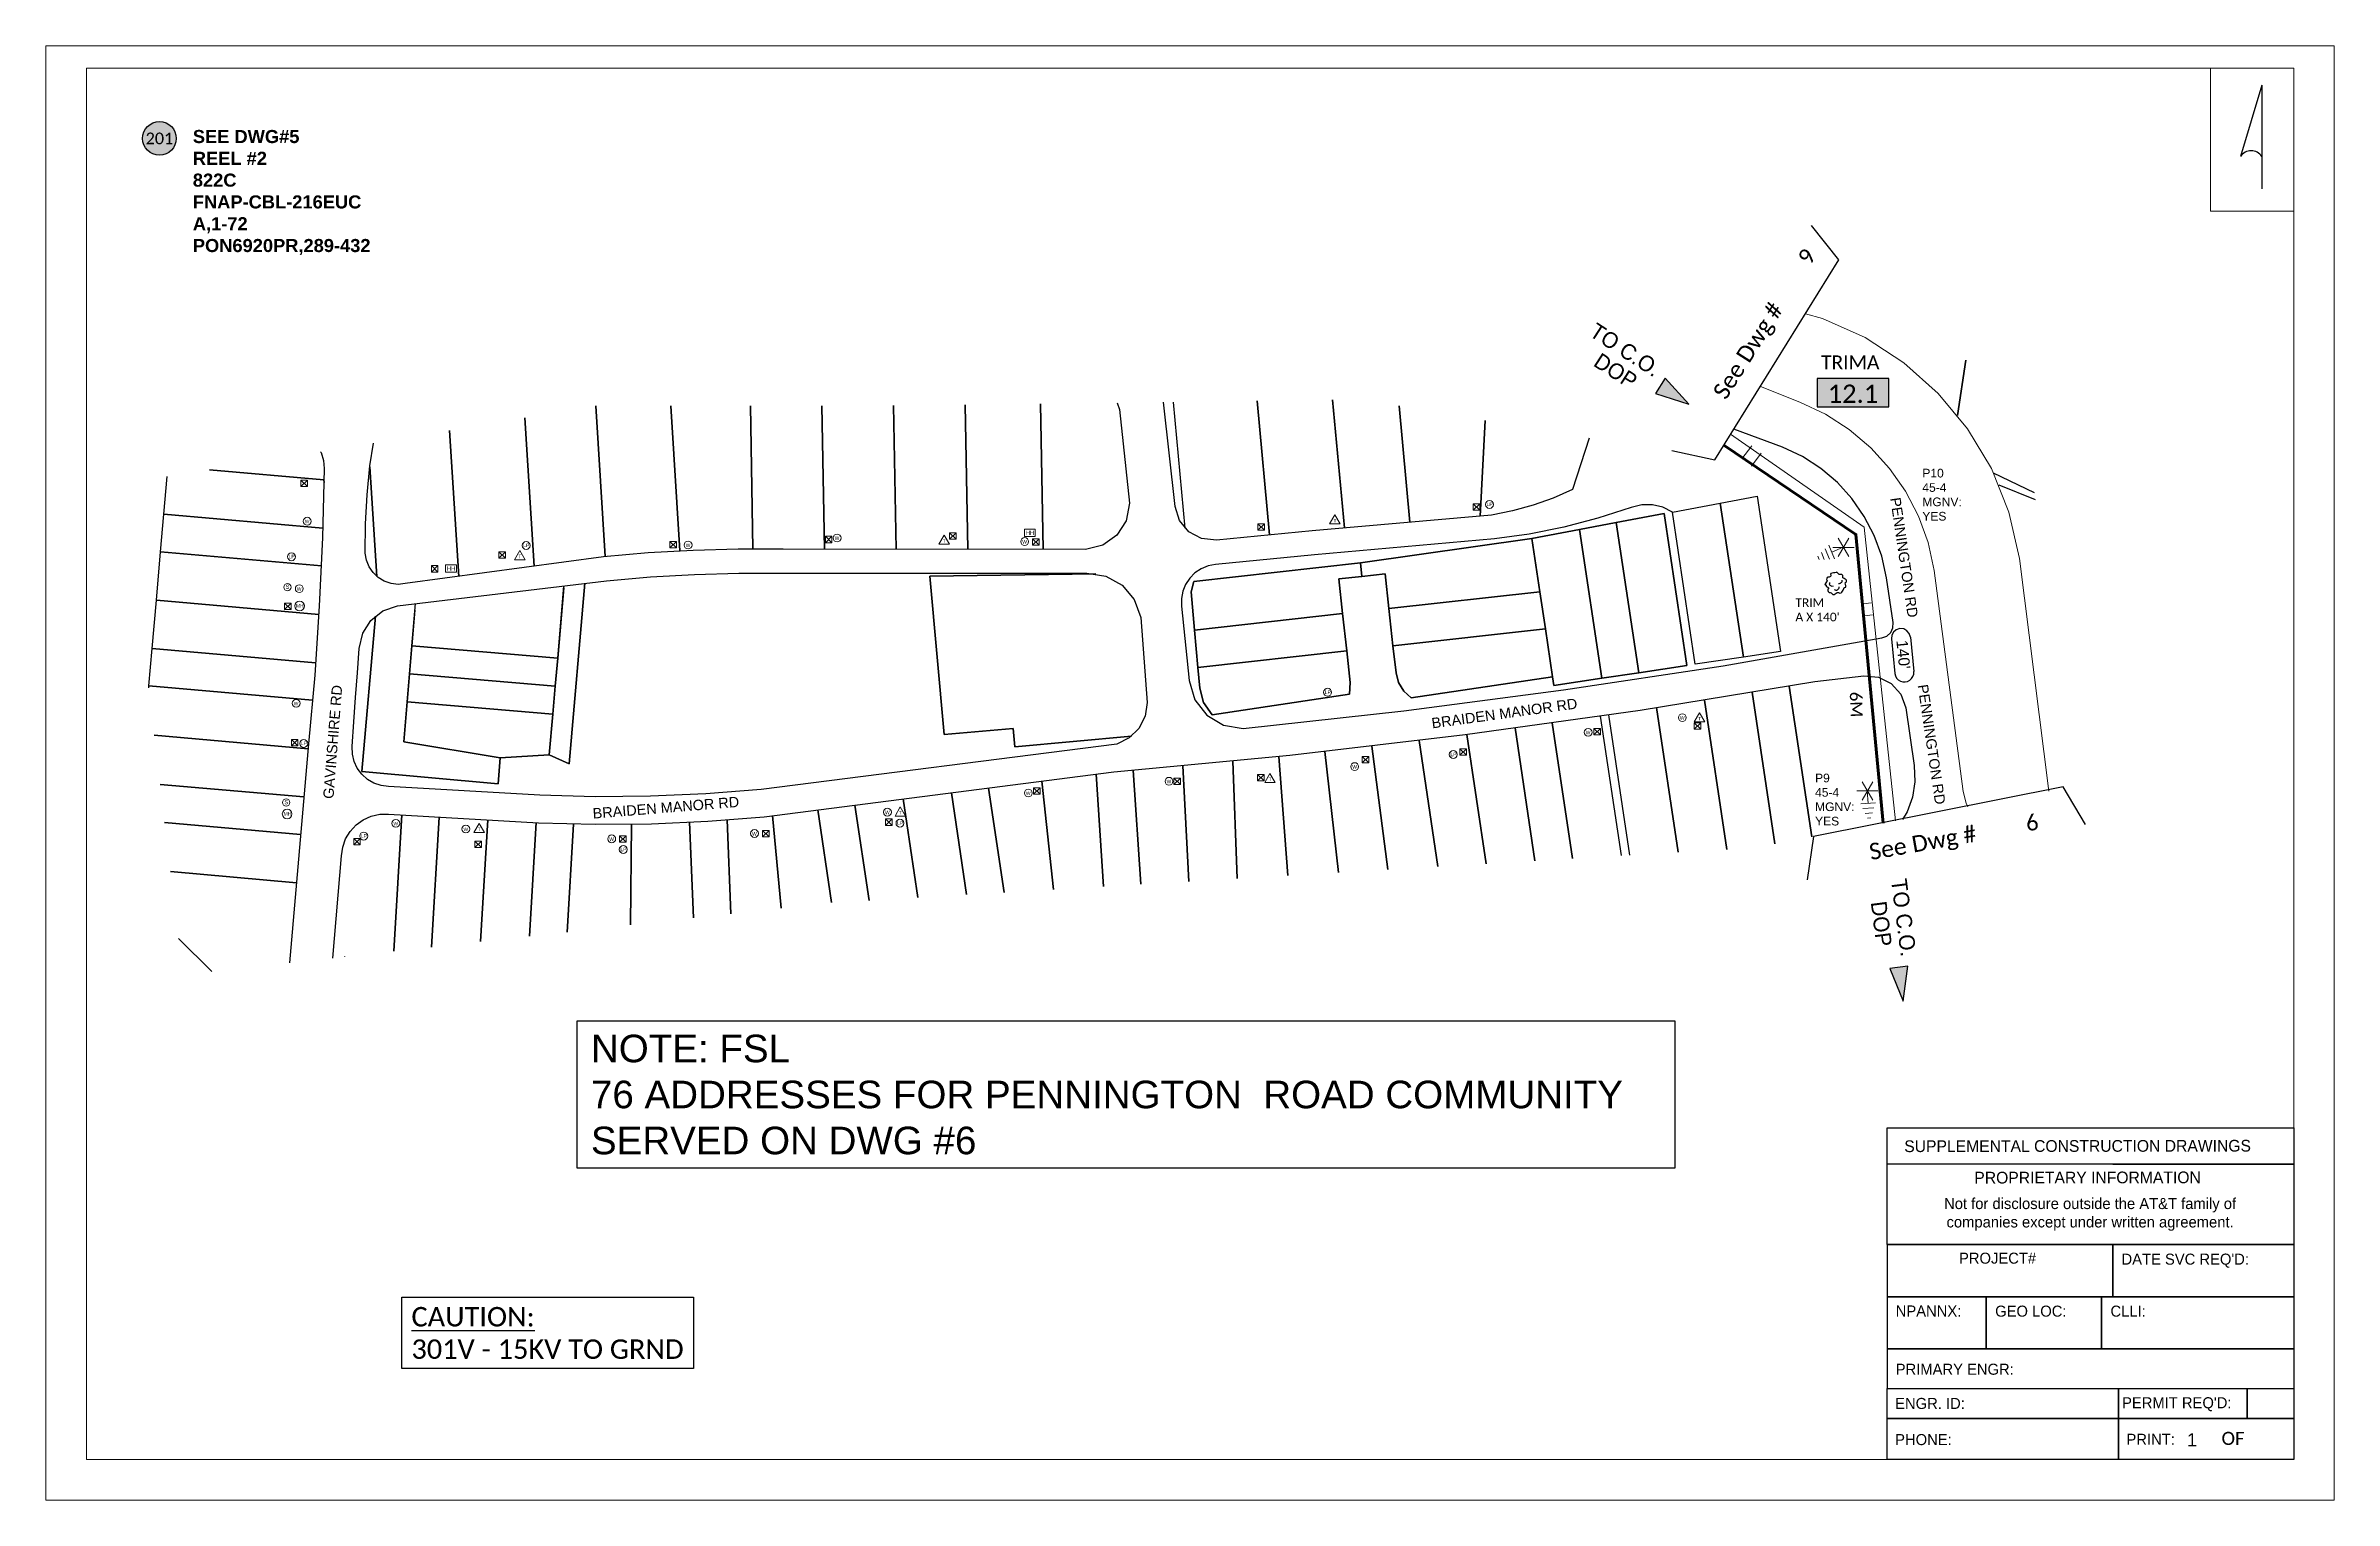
# Paper-space layout '19' of a CAD drawing. Header units: inches. Extents: x 1.3 to 17.9, y 1 to 11.6.
# The model-space entities are those that its viewports show. They can reach past a viewport. Long polylines and large blocks are cut down to what shows.
import ezdxf
from ezdxf.enums import TextEntityAlignment as Align
from ezdxf.lldxf.tags import DXFTag

# ---------------------------------------------------------------- set-up
doc = ezdxf.new("R2010")
doc.units = ezdxf.units.IN
doc.header["$MEASUREMENT"] = 0
doc.linetypes.add('ACAD_ISO02W100', pattern=[15, 12, -3])
for name, color, linetype in [('20 loop', 1, 'Continuous'), ('50 loop', 1, 'Continuous'), ('845CHH', 7, 'Continuous'), ('ADDRESS', 6, 'Continuous'), ('CableCallout', 7, 'Continuous'), ('EOP', 150, 'Continuous'), ('EX PED', 5, 'Continuous'), ('EXIST HH', 20, 'Continuous'), ('EXIST MH', 20, 'Continuous'), ('FBT.FST', 1, 'Continuous'), ('FST', 1, 'Continuous'), ('GroundingRED', 1, 'Continuous'), ('P-P VALUES', 7, 'Continuous'), ('parcels', 7, 'Continuous'), ('Placemark', 7, 'Continuous'), ('Pole_Temp', 7, 'Continuous'), ('REELS BUBBLES', 87, 'Continuous'), ('Sewer MH', 7, 'Continuous'), ('SPAN LENGTHS', 7, 'Continuous'), ('StormDrain', 20, 'Continuous'), ('STREET NAMES', 250, 'Continuous'), ('TerminalCallout', 7, 'Continuous'), ('TO CO', 7, 'Continuous'), ('TRIMS', 7, 'Continuous'), ('Viewport', 7, 'Continuous')]:
    doc.layers.add(name, color=color, linetype=linetype)
for name, color, linetype, lineweight in [('AERIAL CABLE PROP', 1, 'Continuous', 60), ('AnchorGuyProposed', 1, 'Continuous', 50), ('AnchorGuyRemove', 7, 'Continuous', 0), ('BURIED CABLE PROP', 1, 'BUR', 60), ('DRIVEWAYS', 250, 'Continuous', 20), ('FST PROP', 240, 'Continuous', 50), ('J HOOK TEXT', 1, 'Continuous', 35), ('LightPost', 7, 'Continuous', 0), ('MISC', 7, 'Continuous', 0), ('OVERLASH', 255, 'Continuous', 0), ('Pole notes', 7, 'Continuous', 0), ('Poles', 7, 'Continuous', 0), ('PROP CABLE', 1, 'Continuous', 50), ('RIZER TEXT', 1, 'Continuous', 0), ('ROAD CLEARENCE TEXT', 7, 'Continuous', 0), ('ROW', 102, 'ACAD_ISO02W100', 20), ('STRAND TEXT', 7, 'Continuous', 0), ('TEXT', 7, 'Continuous', 0), ('Transformer', 92, 'Continuous', 0), ('unk 2 (def)', 7, 'Continuous', 0), ('WaterMeter', 252, 'Continuous', 0), ('z Level 63', 7, 'Continuous', 0)]:
    doc.layers.add(name, color=color, linetype=linetype, lineweight=lineweight)
doc.layers.get('Viewport').off()
doc.styles.add('Annotative', font='arial.ttf')
doc.styles.add('calibri', font='calibri.ttf')
doc.styles.add('Legend', font='calibri.ttf')
doc.styles.add('MtXpl_Courier_New', font='cour.ttf')
doc.styles.add('PROPOSED', font='calibri.ttf')
doc.styles.get("Standard").update_dxf_attribs({"font": 'arial.ttf'})
doc.styles.add('TelcoFixed', font='dgn000.shx', dxfattribs={"height": 108})
tags = doc.linetypes.add('BUR', pattern='A,4.693196,-0.073857,["B",Standard,S=0.5,R=0,X=0,Y=-0.25],-0.553701,4.679246', length=10).pattern_tags.tags
tags[6] = DXFTag(74, 10)
tags = doc.linetypes.add('EPV', pattern='A,3.309809,-0.120318,["EOP",Standard,S=0.477614,R=0,X=0,Y=-0.246604],-1.488372', length=4.918499).pattern_tags.tags
tags[6] = DXFTag(74, 10)
tags = doc.linetypes.add('RRW', pattern='A,0.90073,-0.315516,0.90073,-0.315516,0.90073,-0.120318,["R/W",Standard,S=0.477614,R=0,X=0,Y=-0.246604],-1.382879', length=4.836419).pattern_tags.tags
tags[14] = DXFTag(74, 10)

psp = doc.layouts.new('19')

# ---------------------------------------------------------------- texts
at = {"color": 18, "lineweight": 50, "true_color": 0x000000, "insert": (16.827, 1.509), "char_height": 0.095, "width": 0.754, "attachment_point": 1, "style": 'Annotative'}
psp.add_mtext('1 ', dxfattribs=at)
at = {"layer": '845CHH', "color": 18, "linetype": 'ByBlock', "lineweight": -2, "true_color": 0x000000, "insert": (3.956, 2.424), "char_height": 0.14092, "attachment_point": 1, "style": 'PROPOSED', "bg_fill": 16, "box_fill_scale": 1.5, "bg_fill_color": 256, "bg_fill_transparency": 0}
psp.add_mtext('{\\LCAUTION:}\\P301V - 15KV TO GRND', dxfattribs=at)
at = {"layer": 'CableCallout', "lineweight": 70, "insert": (2.371, 10.956), "char_height": 0.0948, "width": 1.28269, "attachment_point": 1}
psp.add_mtext('{\\fArial|b1|i0|c0|p34;SEE DWG#5\\PREEL #2\\P822C\\C7;\\PFNAP-CBL-216EUC\\PA,1-72\\PPON6920PR,289-432}', dxfattribs=at)
at = {"layer": 'TerminalCallout', "lineweight": 30, "insert": (5.257, 4.398), "char_height": 0.2, "width": 7.75746, "attachment_point": 1, "bg_fill": 16, "box_fill_scale": 1.5, "bg_fill_color": 256, "bg_fill_transparency": 0}
psp.add_mtext('{\\C7;NOTE: FSL\\P76 ADDRESSES FOR PENNINGTON  ROAD COMMUNITY\\PSERVED ON DWG #6}', dxfattribs=at)
at = {"layer": 'TEXT', "insert": (14.386, 9.272), "char_height": 0.1, "width": 0.42615, "attachment_point": 5, "style": 'Legend'}
psp.add_mtext('TRIMA', dxfattribs=at)

msp = doc.modelspace()

# ---------------------------------------------------------------- texts
at = {"layer": 'ADDRESS', "color": 7, "lineweight": 50, "char_height": 6, "width": 21.532, "attachment_point": 2}
for s, insert in [('6768 SFU', (2015069.7, 780673.7)), ('6760 SFU', (2015107.9, 780664.7))]:
    msp.add_mtext(s, dxfattribs=dict(at, insert=insert))
at = {"layer": 'J HOOK TEXT', "color": 1, "insert": (2014788.8, 780679.9), "char_height": 6, "width": 11.167, "attachment_point": 5, "style": 'Legend'}
msp.add_mtext("\\pxqc;+25'", dxfattribs=at)
at = {"layer": 'P-P VALUES', "color": 4, "char_height": 7, "attachment_point": 5, "style": 'Legend'}
for s, insert, width, rotation in [("\\pxt4;{\\fVerdana|b0|i0|c0|p34;P-PI 180'}", (2014317.9, 780684.5), 45.567, 357.034), ("\\pxt4;{\\fVerdana|b0|i0|c0|p34;P-PI 105'}", (2014854.3, 780680.3), 43.668, 346.1627)]:
    msp.add_mtext(s, dxfattribs=dict(at, insert=insert, width=width, rotation=rotation))
at = {"layer": 'Pole_Temp', "lineweight": 0, "char_height": 5, "attachment_point": 1}
for s, insert, width in [('P10\\P45-4\\PMGNV: YES', (2015053.7, 780579.1), 27.7), ('P9\\P45-4\\PMGNV: YES', (2014991.5, 780402.3), 22.335)]:
    msp.add_mtext(s, dxfattribs=dict(at, insert=insert, width=width))
at = {"layer": 'RIZER TEXT', "insert": (2014603.7, 780664), "char_height": 5, "attachment_point": 8, "style": 'Legend'}
msp.add_mtext_dynamic_manual_height_columns("\\pxql;{\\C1;+24' DOWN\\PPOLE}", width=25.646, gutter_width=1, heights=[0], dxfattribs=at)
at = {"layer": 'ROAD CLEARENCE TEXT', "lineweight": 50, "char_height": 5, "attachment_point": 1, "style": 'PROPOSED'}
for s, insert in [('ROAD CLR:\\P22\'-10"', (2014832.9, 780634.1)), ('ROAD CLR:\\P20\'-4"', (2015050.1, 780350.7))]:
    msp.add_mtext_dynamic_manual_height_columns(s, width=26.234, gutter_width=50, heights=[0], dxfattribs=dict(at, insert=insert))
at = {"layer": 'STRAND TEXT', "color": 7, "lineweight": 50, "style": 'PROPOSED'}
for rotation, p in [(317.7504, (2014883.4, 780639.6)), (272.2627, (2015011.6, 780449.7)), (272.2627, (2015006.6, 780344.6))]:
    msp.add_text('6M', height=7, rotation=rotation, dxfattribs=at).set_placement(p)
at = {"layer": 'STREET NAMES', "color": 7, "insert": (2014902.2, 780668.5), "char_height": 6, "width": 69.897, "attachment_point": 7, "rotation": 70.8163}
msp.add_mtext('WINDWAN DR ', dxfattribs=at)
at = {"layer": 'STREET NAMES', "color": 7, "char_height": 6, "attachment_point": 1}
for s, width, insert, rotation in [('PENNINGTON RD', 69.932, (2014653.9, 780660.4), 1.423), ('PENNINGTON RD', 69.932, (2014743.2, 780665.5), 355.6202), ('PENNINGTON RD', 116.238, (2014173.7, 780631.5), 10.0227), ('PENNINGTON RD', 69.932, (2014378.7, 780649.5), 1.423), ('PENNINGTON RD', 69.932, (2014480.8, 780648.7), 1.423), ('PENNINGTON RD', 116.238, (2015041, 780562.9), 278.4037), ('GAVINSHIRE RD', 109.582, (2014126.2, 780388), 85.5134), ('BRAIDEN MANOR RD', 86.387, (2014768.7, 780434.5), 7.8198), ('PENNINGTON RD', 116.238, (2015056.9, 780454.5), 278.4037), ('BRAIDEN MANOR RD', 85.899, (2014282.3, 780382.2), 4.6259), ('PEYTON RD', 84.064, (2015098.5, 780356.5), 5.3947), ('PEYTON RD', 84.064, (2014914.5, 780332.1), 5.3947)]:
    msp.add_mtext_dynamic_manual_height_columns(s, width=width, gutter_width=25, heights=[0], dxfattribs=dict(at, insert=insert, rotation=rotation))
at = {"layer": 'TRIMS', "color": 18, "linetype": 'ByBlock', "lineweight": 35, "true_color": 0x000000, "char_height": 5, "width": 25.018, "attachment_point": 1, "style": 'PROPOSED'}
for s, insert in [("TRIM \\PA X 25'", (2014653.1, 780688.6)), ("TRIM \\PA X 50'", (2014891, 780607.5)), ("TRIM \\PA X 140'", (2014980.1, 780504))]:
    msp.add_mtext(s, dxfattribs=dict(at, insert=insert))

# ---------------------------------------------------------------- blocks, each defined once
blk = doc.blocks.new('ATTSW_NORTH1')
at = {"layer": 'z Level 63', "color": 0, "linetype": 'Continuous', "lineweight": -2, "ltscale": 800.0016}
for q in [(-1458, -1329), (0, -3559)]:
    blk.add_line((0, 3559), q, dxfattribs=at)
blk.add_arc((-729, -1826), 882, 34.29789, 145.70211, dxfattribs=at)
blk = doc.blocks.new('*U420')
for p, q in [((13.348, 1.853), (13.348, 2.701)), ((13.348, 2.701), (16.296, 2.701)), ((16.296, 2.701), (16.296, 1.853)), ((16.296, 2.436), (13.348, 2.436)), ((14.986, 2.436), (16.296, 2.436)), ((13.348, 1.853), (14.986, 1.853)), ((16.296, 1.853), (13.348, 1.853)), ((13.348, 1.853), (13.348, 1.475)), ((14.986, 1.475), (14.986, 1.853)), ((14.986, 1.853), (16.296, 1.853)), ((14.986, 1.853), (14.986, 1.475)), ((16.296, 1.853), (16.296, 1.475)), ((13.348, 1.475), (14.067, 1.475)), ((13.348, 1.475), (13.348, 1.098)), ((14.986, 1.475), (13.348, 1.475)), ((14.067, 1.098), (14.067, 1.475)), ((14.067, 1.475), (14.902, 1.475)), ((14.067, 1.475), (14.067, 1.098)), ((14.902, 1.475), (14.902, 1.098)), ((14.902, 1.098), (14.902, 1.475)), ((14.902, 1.475), (16.296, 1.475)), ((16.296, 1.475), (14.986, 1.475)), ((16.296, 1.475), (16.296, 1.098)), ((13.348, 1.098), (13.348, 0.811)), ((14.067, 1.098), (13.348, 1.098)), ((13.348, 1.098), (16.296, 1.098)), ((14.902, 1.098), (14.067, 1.098)), ((16.296, 1.098), (14.902, 1.098)), ((16.296, 1.098), (16.296, 0.811)), ((13.348, 0.811), (16.296, 0.811)), ((13.348, 0.592), (13.348, 0.811)), ((13.348, 0.811), (15.025, 0.811)), ((15.025, 0.811), (15.958, 0.811)), ((15.025, 0.811), (15.025, 0.592)), ((15.025, 0.592), (15.025, 0.811)), ((15.958, 0.811), (16.296, 0.811)), ((15.958, 0.592), (15.958, 0.811)), ((15.958, 0.811), (15.958, 0.592)), ((16.296, 0.811), (16.296, 0.592)), ((13.348, 0.295), (13.348, 0.592)), ((13.348, 0.592), (15.025, 0.592)), ((15.025, 0.592), (13.348, 0.592)), ((15.025, 0.592), (15.958, 0.592)), ((16.296, 0.592), (15.025, 0.592)), ((15.025, 0.592), (15.025, 0.295)), ((15.025, 0.295), (15.025, 0.592)), ((15.958, 0.592), (16.296, 0.592)), ((16.296, 0.592), (16.296, 0.295)), ((15.025, 0.295), (13.348, 0.295)), ((16.296, 0.295), (15.025, 0.295))]:
    blk.add_line(p, q)
at = {"layer": 'z Level 63', "color": 7, "linetype": 'Continuous', "lineweight": 0, "flags": 128}
blk.add_lwpolyline([(0, 10.543), (16.59, 10.543), (16.59, 0), (0, 0), (0, 10.543)], dxfattribs=at)
at = {"layer": 'z Level 63', "color": 7, "linetype": 'Continuous', "lineweight": 0}
for points in [[(0.295, 10.38), (16.296, 10.38), (16.296, 1.853), (16.296, 0.295), (13.348, 0.295), (0.295, 0.295)], [(15.694, 10.38), (16.296, 10.38), (16.296, 9.345), (15.694, 9.345)]]:
    blk.add_lwpolyline(points, close=True, dxfattribs=at)
at = {"layer": 'unk 2 (def)', "color": 7, "linetype": 'Continuous', "lineweight": 30, "ltscale": 100, "xscale": 0.0001058182743603506, "yscale": 0.0001058182743603506, "zscale": 0.0001058182743603506}
blk.add_blockref('ATTSW_NORTH1', (16.065, 9.882), dxfattribs=at)
at = {"color": 18, "lineweight": 30, "true_color": 0x000000, "style": 'TelcoFixed'}
for s, p in [('SUPPLEMENTAL CONSTRUCTION DRAWINGS', (13.473, 2.524)), ('PROPRIETARY INFORMATION', (13.981, 2.296))]:
    blk.add_text(s, height=0.085, rotation=0.085, dxfattribs=at).set_placement(p)
at = {"color": 18, "lineweight": 20, "true_color": 0x000000, "style": 'TelcoFixed'}
for s, p in [('PROJECT#', (13.87, 1.715)), ("DATE SVC REQ'D:", (15.048, 1.708)), ('NPANNX:', (13.411, 1.332)), ('GEO LOC:', (14.132, 1.331)), ('CLLI:', (14.968, 1.331)), ('PRIMARY ENGR:', (13.411, 0.91)), ('ENGR. ID:', (13.407, 0.662)), ("PERMIT REQ'D:", (15.052, 0.667)), ('PHONE:', (13.407, 0.4)), ('PRINT:', (15.084, 0.402))]:
    blk.add_text(s, height=0.08, dxfattribs=at).set_placement(p)
at = {"color": 18, "lineweight": 25, "true_color": 0x000000, "insert": (13.371, 2.191), "char_height": 0.08, "width": 2.89823, "attachment_point": 1, "style": 'TelcoFixed'}
blk.add_mtext('\\pxqc;Not for disclosure outside the AT&T family of\\Pcompanies except under written agreement.', dxfattribs=at)
at = {"color": 18, "lineweight": 50, "true_color": 0x000000, "insert": (15.773, 0.496), "char_height": 0.095, "attachment_point": 1, "style": 'calibri'}
blk.add_mtext_dynamic_manual_height_columns('OF', width=0.21385, gutter_width=0.475, heights=[0.103], dxfattribs=at)
at = {"color": 18, "lineweight": 50, "true_color": 0x000000, "style": 'MtXpl_Courier_New', "flags": 10}
blk.add_attdef('PROJECT_#', (13.832, 1.524), '', height=0.085, rotation=0.05, dxfattribs=at)
for tag, p in [('SVC_DATE', (15.237, 1.531)), ('GEO_LOC', (14.15, 1.148)), ('CLLI_REG', (15.293, 1.151)), ('PRIMARY_ENG', (14.521, 0.894)), ('ENGR_ID', (14.055, 0.657)), ('PERMIT_REQ', (16.015, 0.659)), ('PHONE_#', (13.927, 0.392)), ('TOTAL_PG', (15.987, 0.399))]:
    blk.add_attdef(tag, p, '', height=0.085, dxfattribs=at)
blk.add_attdef('NPANNX', text='', height=0.085, dxfattribs=at).set_placement((13.423, 1.242), align=Align.TOP_LEFT)
blk = doc.blocks.new('*U139')
at = {"color": 92, "lineweight": 30}
blk.add_lwpolyline([(15.38, 5.76), (11.64, 6.06), (2.77, -13.89), (5.49, -16.47)], dxfattribs=at)
at = {"color": 92, "lineweight": 30, "style": 'Legend'}
blk.add_text('See Dwg #', height=1.415, rotation=64.7554, dxfattribs=at).set_placement((7.26, -11.03))
at = {"lineweight": 0, "style": 'Legend'}
blk.add_attdef('DWG', (12.99, 1.34), '', height=1.35, rotation=64.7554, dxfattribs=at)
blk = doc.blocks.new('*U414')
h = blk.add_hatch(color=92)
h.dxf.hatch_style = 1
h.paths.add_polyline_path([(150, 0), (-56, 55), (-56, -55)])
at = {"color": 92, "lineweight": 30}
blk.add_lwpolyline([(-580, 0, 0, 0, 0), (-56, 0, 30, 0, 0), (0, 0, 0, 0, 0)], format="xyseb", dxfattribs=at)
at = {"color": 92}
blk.add_lwpolyline([(150, 0), (-56, 55), (-56, -55), (150, 0)], close=True, dxfattribs=at)
at = {"color": 92, "lineweight": 30, "char_height": 95, "attachment_point": 1, "style": 'TelcoFixed'}
for s, insert in [('TO C.O.', (-588, 115)), ('\\pxql;DOP', (-469, -24))]:
    blk.add_mtext_dynamic_manual_height_columns(s, width=678.47, gutter_width=1, heights=[0], dxfattribs=dict(at, insert=insert))
blk = doc.blocks.new('*U271')
at = {"color": 92, "lineweight": 30}
blk.add_lwpolyline([(0.71, -14.12), (4.31, -15.19), (16.18, 1.11), (14.06, 4.21)], dxfattribs=at)
at = {"color": 92, "lineweight": 30, "style": 'Legend'}
blk.add_text('See Dwg #', height=1.415, rotation=53.3086, dxfattribs=at).set_placement((5.63, -10.21))
at = {"lineweight": 0, "style": 'Legend'}
blk.add_attdef('DWG', (13.69, 0.77), '', height=1.35, rotation=53.3086, dxfattribs=at)
blk = doc.blocks.new('*U419')
at = {"linetype": 'Continuous', "lineweight": 0, "true_color": 0xffffff}
h = blk.add_hatch(color=7, dxfattribs=at)
h.dxf.hatch_style = 1
h.paths.add_polyline_path([(-0.165, -0.061), (0.165, -0.061), (0.165, 0.071), (-0.165, 0.071)])
at = {"color": 0, "linetype": 'ByBlock', "lineweight": -2}
blk.add_lwpolyline([(-0.165, -0.061), (0.165, -0.061), (0.165, 0.071), (-0.165, 0.071)], close=True, dxfattribs=at)
at = {"color": 0, "linetype": 'ByBlock', "lineweight": -2, "style": 'PROPOSED'}
blk.add_attdef('CCFN', text='', height=0.0844, dxfattribs=at).set_placement((0, 0), align=Align.MIDDLE_CENTER)
at = {"color": 0, "linetype": 'ByBlock', "lineweight": -2, "flags": 104}
blk.add_attdef('CCFA', text='', height=0.0844, dxfattribs=at).set_placement((0.206, 0.09), align=Align.TOP_LEFT)
blk = doc.blocks.new('CCFB')
at = {"linetype": 'Continuous', "lineweight": 0, "true_color": 0xffffff}
h = blk.add_hatch(color=7, dxfattribs=at)
h.dxf.hatch_style = 1
h.paths.add_polyline_path([(-0.122, 0, 1), (0.122, 0, 1)])
at = {"color": 0, "linetype": 'ByBlock', "lineweight": -2}
blk.add_circle((0, 0), 0.122, dxfattribs=at)
at = {"color": 0, "linetype": 'ByBlock', "lineweight": -2, "style": 'PROPOSED'}
blk.add_attdef('CCFN', text='', height=0.0844, dxfattribs=at).set_placement((0, 0), align=Align.MIDDLE_CENTER)
at = {"color": 0, "linetype": 'ByBlock', "lineweight": -2, "flags": 104}
blk.add_attdef('CCFA', text='', height=0.0844, dxfattribs=at).set_placement((0.206, 0.09), align=Align.TOP_LEFT)
blk = doc.blocks.new('LP')
at = {"layer": 'LightPost'}
blk.add_circle((-0.01, 0.01), 1.15, dxfattribs=at)
blk.add_text('LP', height=1.037, dxfattribs=at).set_placement((-0.85, -0.47))
blk = doc.blocks.new('W')
at = {"layer": 'WaterMeter', "color": 5}
blk.add_circle((0, 0), 2.28, dxfattribs=at)
blk.add_text('W', height=2.06, dxfattribs=at).set_placement((-1.4, -1.2))
blk = doc.blocks.new('FST_FBT')
at = {"layer": 'FST', "lineweight": 30}
h = blk.add_hatch(color=256, dxfattribs=at)
h.dxf.hatch_style = 1
h.paths.add_polyline_path([(5.29, 18.27), (0, 19.86), (-5.29, 18.27), (0, 16.69)])
at = {"layer": 'FBT.FST', "lineweight": 30}
blk.add_lwpolyline([(-5.29, 18.27), (0, 16.69), (5.29, 18.27), (0, 19.86)], close=True, dxfattribs=at)
blk.add_lwpolyline([(0, 16.69), (0, 0)], dxfattribs=at)
blk = doc.blocks.new('ACMAP_ANN_TEMPLATE_SPANS')
at = {"color": 0, "linetype": 'ByBlock', "lineweight": -2}
for p, q in [((-8.2, 12.5), (22.7, 12.5)), ((-8.2, -4.5), (22.7, -4.5))]:
    blk.add_line(p, q, dxfattribs=at)
for centre, start, end in [((-8.2, 4), 90, 270), ((22.7, 4), 270, 90)]:
    blk.add_arc(centre, 8.49, start, end, dxfattribs=at)
at = {"color": 18, "lineweight": 50, "true_color": 0x000000, "style": 'Annotative'}
blk.add_attdef('AERIALFOOT', text='', height=10, dxfattribs=at).set_placement((6.7, 4.7), align=Align.MIDDLE_CENTER)
blk = doc.blocks.new('50 loop')
at = {"layer": '50 loop', "color": 1, "lineweight": 50}
blk.add_circle((-0.1, 0), 7.96, dxfattribs=at)
at = {"layer": '50 loop', "color": 1, "lineweight": 60, "insert": (-3.5, 2.5), "char_height": 4.56, "width": 8.053, "attachment_point": 1, "bg_fill": 2}
blk.add_mtext("50'", dxfattribs=at)
blk = doc.blocks.new('*U416')
at = {"linetype": 'Continuous', "lineweight": 0, "true_color": 0xffffff}
h = blk.add_hatch(color=7, dxfattribs=at)
h.dxf.hatch_style = 1
h.paths.add_polyline_path([(-0.122, 0, 1), (0.122, 0, 1)])
at = {"color": 0, "linetype": 'ByBlock', "lineweight": -2}
blk.add_circle((0, 0), 0.122, dxfattribs=at)
at = {"color": 0, "linetype": 'ByBlock', "lineweight": -2, "style": 'PROPOSED'}
blk.add_attdef('CCFN', text='', height=0.0844, dxfattribs=at).set_placement((0, 0), align=Align.MIDDLE_CENTER)
at = {"color": 0, "linetype": 'ByBlock', "lineweight": -2, "flags": 104}
blk.add_attdef('CCFA', text='', height=0.0844, dxfattribs=at).set_placement((0.206, 0.09), align=Align.TOP_LEFT)
blk = doc.blocks.new('*U181')
at = {"linetype": 'Continuous', "lineweight": 0}
for p, q in [((-0.5, -0.2), (-0.5, 1.15)), ((0.5, -0.2), (0.5, 1.15))]:
    blk.add_line(p, q, dxfattribs=at)
blk = doc.blocks.new('HH')
at = {"layer": 'EXIST HH', "color": 1, "lineweight": 0}
blk.add_lwpolyline([(-5.7, 3.3), (4.7, 3.3), (4.7, -3.6), (-5.7, -3.6)], close=True, dxfattribs=at)
at = {"layer": 'EXIST HH', "color": 1}
blk.add_text('HH', height=4, dxfattribs=at).set_placement((-4.4, -2.2))
blk = doc.blocks.new('EX MH')
at = {"layer": 'EXIST MH', "lineweight": 0}
blk.add_circle((-0.1, -0.1), 7.02, dxfattribs=at)
at = {"layer": 'EXIST MH'}
blk.add_text('MH', height=5, dxfattribs=at).set_placement((-5.1, -2.4))
blk = doc.blocks.new('EX PED')
at = {"layer": 'EX PED', "color": 5, "lineweight": 0}
blk.add_lwpolyline([(-3.8, 3.7), (3.8, 3.7), (3.8, -3.7), (-3.8, -3.7)], close=True, dxfattribs=at)
for points in [[(-3.8, 3.7), (3.8, -3.7)], [(3.8, 3.7), (-3.8, -3.7)]]:
    blk.add_lwpolyline(points, dxfattribs=at)
blk = doc.blocks.new('Strome Drain')
at = {"layer": 'StormDrain', "color": 1, "lineweight": 0}
blk.add_lwpolyline([(-4.5, 3), (4.6, 3), (4.6, -3), (-4.5, -3)], close=True, dxfattribs=at)
at = {"layer": 'StormDrain', "color": 1}
blk.add_text('SD', height=4, rotation=0.0453, dxfattribs=at).set_placement((-3.7, -2))
blk = doc.blocks.new('Transforam')
at = {"layer": 'Transformer', "color": 3}
blk.add_lwpolyline([(-0.5, 6.9), (-6.6, -3.7), (5.7, -3.7)], close=True, dxfattribs=at)
blk.add_text('T', height=4, dxfattribs=at).set_placement((-2, -1.9))
blk = doc.blocks.new('100 loop')
at = {"layer": '20 loop', "lineweight": 50}
blk.add_circle((0, 0.2), 7.96, dxfattribs=at)
at = {"layer": '20 loop', "lineweight": 50, "insert": (-5.3, 2.7), "char_height": 4.56, "width": 3.873, "attachment_point": 1, "bg_fill": 2}
blk.add_mtext("100'", dxfattribs=at)
blk = doc.blocks.new('S_TREE')
at = {"color": 0, "linetype": 'ByBlock', "lineweight": -2, "flags": 128}
blk.add_lwpolyline([(-0.081, -0.198), (-0.055, -0.22), (-0.025, -0.226), (-0.007, -0.212), (0.011, -0.194), (0.033, -0.186), (0.055, -0.186), (0.079, -0.194), (0.105, -0.192), (0.119, -0.178), (0.145, -0.136), (0.161, -0.106), (0.169, -0.09), (0.181, -0.09), (0.195, -0.084), (0.195, -0.058), (0.191, -0.024), (0.183, 0), (0.189, 0.012), (0.203, 0.016), (0.213, 0.026), (0.213, 0.048), (0.203, 0.058), (0.165, 0.086), (0.143, 0.096), (0.141, 0.114), (0.141, 0.128), (0.141, 0.146), (0.121, 0.162), (0.109, 0.162), (0.079, 0.164), (0.067, 0.166), (0.043, 0.192), (0.021, 0.206), (0.013, 0.204), (-0.013, 0.194), (-0.041, 0.194), (-0.063, 0.19), (-0.089, 0.182), (-0.096, 0.166), (-0.093, 0.156), (-0.093, 0.146), (-0.091, 0.136), (-0.101, 0.126), (-0.109, 0.116), (-0.121, 0.11), (-0.137, 0.112), (-0.151, 0.114), (-0.161, 0.104), (-0.169, 0.084), (-0.175, 0.06), (-0.165, 0.05), (-0.163, 0.036), (-0.175, 0.02), (-0.187, 0.002), (-0.201, -0.014), (-0.211, -0.028), (-0.201, -0.036), (-0.191, -0.034), (-0.185, -0.044), (-0.185, -0.058), (-0.183, -0.068), (-0.165, -0.072), (-0.147, -0.08), (-0.131, -0.096), (-0.151, -0.122), (-0.149, -0.144), (-0.145, -0.166), (-0.127, -0.182), (-0.107, -0.182), (-0.083, -0.192), (-0.071, -0.206)], dxfattribs=at)
at = {"color": 0, "linetype": 'ByBlock', "lineweight": -2, "extrusion": (0, 0, -1)}
blk.add_arc((0.066, -0.016), 0.0492, 250.7981, 29.3448, dxfattribs=at)
at = {"color": 0, "linetype": 'ByBlock', "lineweight": -2}
for centre, radius, start, end in [((0.068, 0.053), 0.0616, 262.0087, 0.459), ((0.009, -0.076), 0.0624, 236.088, 1.4691)]:
    blk.add_arc(centre, radius, start, end, dxfattribs=at)
blk = doc.blocks.new('POLES')
at = {"layer": 'Poles'}
for points in [[(-0.93, 1.72), (1.13, -1.84)], [(-0.93, -1.84), (1.13, 1.71)], [(-1.96, -0.06), (2.16, -0.06)]]:
    blk.add_lwpolyline(points, dxfattribs=at)
blk = doc.blocks.new('*U68')
at = {"layer": 'Poles'}
for points in [[(-0.93, 1.72), (1.13, -1.84)], [(-0.93, -1.84), (1.13, 1.71)], [(-1.96, -0.06), (2.16, -0.06)]]:
    blk.add_lwpolyline(points, dxfattribs=at)
blk = doc.blocks.new('*U204')
at = {"layer": 'Pole notes', "color": 135, "linetype": 'Continuous', "lineweight": 0, "true_color": 0x32a0a0, "flags": 128}
for points in [[(-2.27, 3.56), (-1.8, 3.82)], [(-2.18, 2.75), (-1.18, 3.3)], [(-2.04, 1.96), (-0.53, 2.8)], [(-1.92, 1.17), (0.08, 2.27)], [(0.02, 0.01), (-0.92, 1.72)]]:
    blk.add_lwpolyline(points, dxfattribs=at)
blk = doc.blocks.new('*U205')
at = {"layer": 'Pole notes', "color": 135, "linetype": 'Continuous', "lineweight": 0, "true_color": 0x32a0a0, "flags": 128}
for points in [[(2.2, 0.44), (1.47, -1.72)], [(-0.01, -0.02), (1.84, -0.64)], [(2.83, -0.06), (2.28, -1.7)], [(3.46, -0.55), (3.09, -1.63)], [(4.07, -1.08), (3.9, -1.59)]]:
    blk.add_lwpolyline(points, dxfattribs=at)
blk = doc.blocks.new('*U206')
at = {"layer": 'Pole notes', "color": 135, "linetype": 'Continuous', "lineweight": 0, "true_color": 0x32a0a0, "flags": 128}
for points in [[(2.2, 0.44), (1.47, -1.72)], [(-0.01, -0.02), (1.84, -0.64)], [(2.83, -0.06), (2.28, -1.7)], [(3.46, -0.55), (3.09, -1.63)], [(4.07, -1.08), (3.9, -1.59)]]:
    blk.add_lwpolyline(points, dxfattribs=at)
blk = doc.blocks.new('*U207')
at = {"layer": 'Pole notes', "color": 135, "linetype": 'Continuous', "lineweight": 0, "true_color": 0x32a0a0, "flags": 128}
for points in [[(0.02, -0.01), (1.2, 1.54)], [(0.29, 2.23), (2.11, 0.85)], [(0.97, 2.66), (2.34, 1.61)], [(1.63, 3.1), (2.54, 2.41)], [(2.33, 3.51), (2.76, 3.19)]]:
    blk.add_lwpolyline(points, dxfattribs=at)
blk = doc.blocks.new('*U208')
at = {"layer": 'Pole notes', "color": 135, "linetype": 'Continuous', "lineweight": 0, "true_color": 0x32a0a0, "flags": 128}
for points in [[(0.02, -0.02), (1.29, 1.47)], [(0.42, 2.21), (2.15, 0.72)], [(1.12, 2.6), (2.43, 1.48)], [(1.81, 3), (2.67, 2.26)], [(2.53, 3.37), (2.94, 3.02)]]:
    blk.add_lwpolyline(points, dxfattribs=at)
blk = doc.blocks.new('*U257')
for points in [[(-7.62, -0.15), (-9.73, 0.85)], [(-8.58, 0.65), (-9.45, 0.4)], [(-8.9, 0.09), (-9.14, 0.96)], [(-8.44, -0.57), (-8.45, 0.24)], [(-7.62, -0.15), (-7.46, 0.01)], [(0, 0), (-7.62, -0.15)], [(-3.49, -0.39), (-4.13, 0.24)], [(-4.12, -0.4), (-3.49, 0.25)], [(-7.62, -0.15), (-9.7, -1.23)], [(-8.61, -1), (-9.49, -0.79)], [(-9.16, -1.34), (-8.95, -0.46)], [(-7.46, -0.31), (-7.62, -0.15)]]:
    blk.add_lwpolyline(points)
blk = doc.blocks.new('*U256')
for p, q in [((0, 0), (-7.57, -0.83)), ((-7.57, -0.83), (-9.76, -0.01)), ((-9.55, -2.08), (-7.57, -0.83)), ((-8.35, -1.32), (-8.44, -0.5)), ((-7.57, -0.83), (-7.43, -0.65)), ((-7.4, -0.97), (-7.57, -0.83))]:
    blk.add_line(p, q)
blk = doc.blocks.new('Sewer')
at = {"layer": 'Sewer MH', "color": 1, "lineweight": 0}
blk.add_circle((0.2, 0), 3.51, dxfattribs=at)
at = {"layer": 'Sewer MH', "color": 1}
blk.add_text('S', height=4, dxfattribs=at).set_placement((-1.6, -1.7))
blk = doc.blocks.new('*U178')
at = {"linetype": 'Continuous', "lineweight": 0}
for p, q in [((-0.5, -0.2), (-0.5, 1.15)), ((0.5, -0.2), (0.5, 1.15))]:
    blk.add_line(p, q, dxfattribs=at)
blk = doc.blocks.new('*U379')
at = {"linetype": 'Continuous', "lineweight": 0}
for p, q in [((-0.5, 0.5), (-0.5, 1.15)), ((0.5, 0.5), (0.5, 1.15))]:
    blk.add_line(p, q, dxfattribs=at)

# ---------------------------------------------------------------- linework, layer by layer
at = {"layer": 'AERIAL CABLE PROP', "color": 5, "lineweight": 0}
msp.add_lwpolyline([(2015174.5, 779948), (2015178.4, 779962.5), (2015065.7, 780119.8), (2015062.5, 780147.5), (2015020, 780545.2), (2014791.5, 780704.3), (2014759, 780703.8), (2014418.8, 780700)], dxfattribs=at)
at = {"layer": 'AERIAL CABLE PROP', "color": 5}
msp.add_lwpolyline([(2015174.5, 779948), (2015169.8, 779957.3), (2015056.1, 780116.1), (2015052.6, 780146.5), (2015015.2, 780541.1), (2014788.6, 780694.3), (2014529.8, 780690)], dxfattribs=at)
at = {"layer": 'BURIED CABLE PROP', "color": 10, "lineweight": 70, "ltscale": 12}
msp.add_lwpolyline([(2016465.3, 780049.4), (2015968.9, 780259.4, -0.030793), (2015892.5, 780295.7, -0.030693), (2015794.8, 780350), (2015588.7, 780464.4, -0.319415), (2015475.9, 780649.3, 0.021253), (2015429.4, 780656), (2015227.2, 780683.9), (2014962.7, 780723.6), (2014880.1, 780743.1), (2014867.4, 780689.2), (2014834.3, 780697.3), (2014826.5, 780688.1), (2014830.3, 780708.8), (2014821.6, 780699.2), (2014803.1, 780702.1), (2014787.1, 780693.9), (2014773.8, 780685, 1.002818), (2014777.5, 780681.2)], format="xyb", dxfattribs=at)
at = {"layer": 'DRIVEWAYS', "color": 1}
for points in [[(2015005.2, 780697.5), (2015002.3, 780677.5), (2015017.3, 780675.2), (2015020.4, 780695.2)], [(2015132.5, 780678.4), (2015126.8, 780639.1), (2015141.8, 780636.9), (2015147.7, 780676.1)]]:
    msp.add_lwpolyline(points, dxfattribs=at)
at = {"layer": 'EOP', "color": 6, "linetype": 'EPV', "lineweight": 0, "ltscale": 5}
for points in [[(2015430.2, 781593.1), (2015085.7, 781570.4, 0.349953), (2015035.9, 781525.1), (2014976.8, 781155.6), (2014926.5, 780824.1), (2014910.4, 780739.6), (2014893.6, 780687, -0.389225), (2014851.4, 780662.8, 0.068501), (2014730.8, 780673.2), (2014647.8, 780669.5, -0.474313), (2014607.8, 780714.2), (2014662.2, 781059.2, 0.076635), (2014665.3, 781150.7, 0.009876), (2014642, 781240.1, -0.039642), (2014608.3, 781367.6, -0.055965), (2014604.3, 781442.5), (2014610.9, 781587.9), (2014610.9, 781615.3), (2014606.4, 781632.3, 0.340097), (2014565.9, 781663.6), (2014533.5, 781663.7), (2014351, 781663.9, -0.047762), (2014292.4, 781669.3), (2014206.9, 781682.4)], [(2014000.1, 780615.5), (2014254.5, 780656, 0.36216), (2014273, 780677.2), (2014275.7, 780792.3)], [(2014937.7, 780739.6), (2014914.5, 780666.9, 0.394025), (2014927.4, 780639.8), (2014982.6, 780617.8, -0.267004), (2015060.6, 780520.1), (2015077.3, 780392, 0.415267), (2015118.6, 780362.3, 0.012738), (2015152.3, 780367.8, -0.161096)], [(2015100.5, 780168.9), (2015083.6, 780302.9, -0.400232), (2015108.2, 780336.2, -0.01857), (2015173.4, 780345.1, -0.142071)], [(2015077.2, 779910.5, 0.009531), (2014618.8, 779846.7), (2014261.2, 779804.2), (2014158.4, 779794.3, -0.398362), (2014136.1, 779813.7), (2014125.2, 779918.6, 0.029127), (2014091, 780119.9, -0.044788), (2014081.6, 780179.6, -0.383914), (2014110, 780215.8), (2014225.8, 780232.3), (2014555.1, 780271.9), (2014709.4, 780293.2, -0.068695), (2014714.9, 780293.2), (2014723.1, 780292, 0.034342), (2014725.9, 780291.8, 0.036853), (2014740.4, 780291.8, 0.026799), (2014742.5, 780292), (2014798.9, 780298), (2015016.8, 780323.9, -0.370846), (2015066.8, 780283.8), (2015079.6, 780166.3), (2015098.1, 780027.6), (2015103.2, 779989)], [(2015150.1, 780175.3), (2015135.6, 780290, -0.012594), (2015177.4, 780295.3, -0.139379)]]:
    msp.add_lwpolyline(points, format="xyb", dxfattribs=at)
msp.add_lwpolyline([(2014313.1, 780661.2), (2014560.4, 780661.2, 0.369121), (2014582.1, 780679.8), (2014642.5, 781062.7, 0.07588), (2014645.5, 781147.2, 0.009681), (2014622.9, 781234, -0.039494), (2014588.6, 781364.2, -0.055974), (2014584.3, 781443.6), (2014590.9, 781588.4), (2014590.9, 781612.7), (2014587.1, 781627.2, 0.340097), (2014565.9, 781643.6), (2014533.4, 781643.7), (2014350.9, 781643.9, 0.344647), (2014329.4, 781627.4), (2014248.3, 781314.3), (2014223.4, 781218.2, 0.194661), (2014231.5, 781066.1), (2014286.1, 780889.6, -0.070425), (2014295.7, 780791.7), (2014293.1, 780681.7, 0.42102)], format="xyb", close=True, dxfattribs=at)
at = {"layer": 'EOP', "color": 6, "linetype": 'EPV', "ltscale": 5}
for points in [[(2014850.9, 780567.1, -0.07489), (2014803.9, 780552.3), (2014699.8, 780543.1), (2014644.3, 780537.8, -0.410744), (2014620.3, 780557.3), (2014613.6, 780618.7, -0.433056), (2014632.6, 780640.8), (2014732.1, 780645.2, -0.062524), (2014857.6, 780634.4)], [(2014908.9, 780554, 0.232233), (2014884.8, 780556.7, -0.058025), (2014805.6, 780538.4), (2014701.1, 780529.2), (2014643.7, 780523.7, 0.416644), (2014624, 780499.5), (2014628.5, 780456.4, 0.395533), (2014659.9, 780428.6, 0.021332), (2015030.3, 780481, 0.403557), (2015036.8, 780490), (2015032.9, 780515.9, 0.266164), (2014972.6, 780591.7), (2014857.6, 780634.4)], [(2014004.8, 780585.9), (2014101.5, 780601.3, -0.465817), (2014126.9, 780579.2, -0.020998), (2014117.8, 780419.7), (2014106.7, 780292.6)], [(2014131.8, 780295.4), (2014136.9, 780354.7, -0.430187), (2014164.2, 780378.8), (2014251.2, 780373.8, 0.035443), (2014382, 780377.3), (2014584.8, 780403.3, 0.022276), (2014991.3, 780455.7), (2015019.8, 780459, -0.40544), (2015044.1, 780440.4), (2015049, 780407, -0.403965), (2015010.1, 780353.9), (2014740.3, 780317.1, 0.062161), (2014733.1, 780315.2), (2014717.2, 780308.9, -0.075455), (2014711.4, 780307.2), (2014553.6, 780285.5), (2014224.2, 780244.8), (2014106.9, 780228.8, 0.388302), (2014067, 780173.9, 0.065976), (2014073, 780117.1, -0.014833), (2014104.8, 779913.1), (2014115.7, 779808.4, -0.023625), (2014127.4, 779629.4, 0.023625)]]:
    msp.add_lwpolyline(points, format="xyb", dxfattribs=at)
for points in [[(2014170.8, 780612.3), (2014259.2, 780626.3, -0.037926), (2014307.2, 780631.2), (2014568.2, 780631.2, -0.382841), (2014588, 780613.4), (2014593.9, 780559.2, -0.408806), (2014568.4, 780532.4), (2014393.1, 780532.5, 0.029003), (2014288.8, 780528.1), (2014173.8, 780512.5, -0.460767), (2014150.7, 780530.2, -0.047831), (2014155.9, 780597.6, -0.320526)], [(2014600.5, 780492.8), (2014604.1, 780443.6, -0.338245), (2014586.5, 780419.5), (2014380.2, 780393.2, -0.035348), (2014252, 780389.8), (2014164.2, 780394.8, -0.427), (2014143.1, 780418.1, -0.001786), (2014147.2, 780474.9, -0.352005), (2014169.4, 780499.7), (2014290.5, 780514.2, -0.028965), (2014392.9, 780518.5), (2014569.1, 780518.5, -0.375503)]]:
    msp.add_lwpolyline(points, format="xyb", close=True, dxfattribs=at)
at = {"layer": 'parcels'}
for points in [[(2014045.1, 780673.3), (2014045.1, 780673.8), (2014070.2, 780845.8), (2014129.8, 780833.1), (2014111.6, 780755.1), (2014094.3, 780681.1)], [(2015085.3, 780685.5), (2015074.1, 780610.1)], [(2015074.1, 780610.1), (2015085.3, 780685.5)], [(2015185.3, 780670.5), (2015170, 780540.6), (2015095, 780576.6)], [(2014375.5, 780532.6), (2014374, 780615.7)], [(2014374, 780615.7), (2014375.5, 780532.6)], [(2014417, 780532.5), (2014415.5, 780615.7)], [(2014415.5, 780615.7), (2014417, 780532.5)], [(2014458.6, 780532.4), (2014457, 780615.8)], [(2014457, 780615.8), (2014458.6, 780532.4)], [(2014500.1, 780532.4), (2014498.5, 780616.2)], [(2014498.5, 780616.2), (2014500.1, 780532.4)], [(2014543.9, 780532.4), (2014542.3, 780616.8)], [(2014542.3, 780616.8), (2014543.9, 780532.4)], [(2014626.1, 780544.6), (2014619.4, 780617.8)], [(2014675.1, 780540.8), (2014668, 780618.5)], [(2014668, 780618.5), (2014675.1, 780540.8)], [(2014718.5, 780544.8), (2014711.7, 780619.1)], [(2014711.7, 780619.1), (2014718.5, 780544.8)], [(2014756.4, 780548.1), (2014750.2, 780615.7)], [(2014750.2, 780615.7), (2014756.4, 780548.1)], [(2014248.6, 780522.7), (2014243.2, 780608.7)], [(2014243.2, 780608.7), (2014248.6, 780522.7)], [(2014289.9, 780528.2), (2014284.4, 780615.6)], [(2014284.4, 780615.6), (2014289.9, 780528.2)], [(2014333.1, 780531.5), (2014327.8, 780615.7)], [(2014327.8, 780615.7), (2014333.1, 780531.5)], [(2014797.3, 780551.7), (2014800.2, 780607.2)], [(2014800.2, 780607.2), (2014797.3, 780551.7)], [(2014204.9, 780516.7), (2014199.6, 780601.3)], [(2014199.6, 780601.3), (2014204.9, 780516.7)], [(2014860.5, 780596.8), (2014850.9, 780567.1)], [(2014126.8, 780571.1), (2014126.7, 780572.8), (2014060.4, 780578.6)], [(2014060.4, 780578.6), (2014126.7, 780572.8), (2014126.8, 780571.1)], [(2014153.3, 780580.2), (2014157.3, 780516.7)], [(2014157.3, 780516.7), (2014153.3, 780580.2)], [(2014126.1, 780544.6), (2014033.9, 780552.7), (2014035.8, 780574.7)], [(2015098, 780569.9), (2015170, 780540.6), (2015180, 780535.8), (2015172.3, 780493.1), (2015185.9, 780385.5), (2015174.6, 780385.2), (2015163.4, 780384.1)], [(2014125.2, 780522.9), (2014032, 780531), (2014033.9, 780552.7), (2014126.1, 780544.6)], [(2014123.7, 780494.7), (2014029.5, 780503), (2014032, 780531), (2014125.2, 780522.9)], [(2014156.6, 780493.7), (2014148.7, 780403.5), (2014227.7, 780396.5), (2014229, 780411.5), (2014257.4, 780413.2), (2014268.9, 780408), (2014278.1, 780512.7)], [(2014265.8, 780510), (2014265.8, 780510), (2014262.3, 780469.3), (2014177.7, 780476.5), (2014179.8, 780500.9)], [(2014278.1, 780512.7), (2014268.9, 780408), (2014257.4, 780413.2), (2014259.5, 780436.8), (2014260.9, 780453), (2014262.3, 780469.3), (2014265.9, 780511.3)], [(2014574.3, 780518.2), (2014478.1, 780516.9), (2014486.5, 780425), (2014526.4, 780428.6), (2014527.3, 780417.8), (2014595, 780424)], [(2014595, 780424), (2014527.3, 780417.8), (2014526.4, 780428.6), (2014486.5, 780425), (2014478.1, 780516.9), (2014574.3, 780518.2)], [(2014121.9, 780466.6), (2014027.1, 780474.9), (2014029.5, 780503), (2014123.7, 780494.7)], [(2014179.5, 780497.1), (2014177.7, 780476.5), (2014176.3, 780460.3), (2014175, 780444), (2014173, 780420.7), (2014229, 780411.5), (2014227.7, 780396.5), (2014148.7, 780403.5), (2014156.6, 780493.7)], [(2014120.1, 780444.9), (2014025.2, 780453.2), (2014027.1, 780474.9), (2014121.9, 780466.6)], [(2014117.5, 780416.8), (2014022.7, 780425.2), (2014025.2, 780453.2), (2014120.1, 780444.9)], [(2014927.3, 780445), (2014941.1, 780352.8), (2014913.2, 780349.1), (2014899.5, 780440.6)], [(2014955.1, 780449.5), (2014969, 780356.4), (2014941.1, 780352.8), (2014927.3, 780445)], [(2014976.5, 780453.1), (2014990.5, 780359.2), (2014969, 780356.4), (2014955.1, 780449.5)], [(2015017.9, 780370.6), (2015019.1, 780362.9), (2014990.5, 780359.2), (2014976.5, 780453.1)], [(2014839, 780431.7), (2014852.5, 780341.2), (2014831, 780338.4), (2014817.5, 780428.8)], [(2014866.9, 780435.7), (2014880.5, 780344.9), (2014852.5, 780341.2), (2014839, 780431.7)], [(2014899.5, 780440.6), (2014913.2, 780349.1), (2014885.4, 780345.5), (2014871.9, 780436.4)], [(2014115.1, 780388.8), (2014020.3, 780397.1), (2014022.7, 780425.2), (2014117.5, 780416.8)], [(2014734.5, 780418.3), (2014746.3, 780327.4), (2014717.4, 780323.6), (2014707.2, 780415.2)], [(2014761.8, 780421.6), (2014775.3, 780331.1), (2014746.3, 780327.4), (2014734.5, 780418.3)], [(2014789.6, 780425.1), (2014803, 780334.8), (2014775.3, 780331.1), (2014761.8, 780421.6)], [(2014817.5, 780428.8), (2014831, 780338.4), (2014803, 780334.8), (2014789.6, 780425.1)], [(2014596.1, 780404.3), (2014602.3, 780308.6), (2014580.8, 780305.8), (2014574.5, 780402)], [(2014624.8, 780406.8), (2014629.7, 780312.2), (2014602.3, 780308.6), (2014596.1, 780404.3)], [(2014653.8, 780409.6), (2014657.3, 780315.8), (2014629.7, 780312.2), (2014624.8, 780406.8)], [(2014680.5, 780412.3), (2014687.4, 780319.7), (2014657.3, 780315.8), (2014653.8, 780409.6)], [(2014707.2, 780415.2), (2014717.4, 780323.6), (2014687.4, 780319.7), (2014680.5, 780412.3)], [(2014113.2, 780367.1), (2014018.4, 780375.4), (2014020.3, 780397.1), (2014115.1, 780388.8)], [(2014490.6, 780391.2), (2014504.9, 780295.9), (2014476.9, 780292.3), (2014462.6, 780387.7)], [(2014512.1, 780394), (2014526.4, 780298.7), (2014504.9, 780295.9), (2014490.6, 780391.2)], [(2014543.1, 780398), (2014553.4, 780302.2), (2014526.4, 780298.7), (2014512.1, 780394)], [(2014574.5, 780402), (2014580.8, 780305.8), (2014553.4, 780302.2), (2014543.1, 780398)], [(2014171.9, 780378.4), (2014166.4, 780286.8), (2014138.3, 780288.5), (2014138.8, 780296.2)], [(2014193.6, 780377.1), (2014188.1, 780285.5), (2014166.4, 780286.8), (2014171.9, 780378.4)], [(2014221.7, 780375.5), (2014216.2, 780283.8), (2014188.1, 780285.5), (2014193.6, 780377.1)], [(2014386.8, 780378), (2014396, 780281.7), (2014364.4, 780277.6), (2014360.5, 780375.5)], [(2014413.1, 780381.3), (2014427.4, 780285.8), (2014396, 780281.7), (2014386.8, 780378)], [(2014434.6, 780384.1), (2014449, 780288.6), (2014427.4, 780285.8), (2014413.1, 780381.3)], [(2014462.6, 780387.7), (2014476.9, 780292.3), (2014449, 780288.6), (2014434.6, 780384.1)], [(2014110.8, 780339.1), (2014015.9, 780347.4), (2014018.4, 780375.4), (2014113.2, 780367.1)], [(2014249.8, 780373.9), (2014244.3, 780282.2), (2014216.2, 780283.8), (2014221.7, 780375.5)], [(2014271.5, 780373.1), (2014265.9, 780280.9), (2014244.3, 780282.2), (2014249.8, 780373.9)], [(2014305.1, 780373), (2014304.2, 780278.6), (2014265.9, 780280.9), (2014271.5, 780373.1)], [(2014338.8, 780374.1), (2014342.7, 780276.3), (2014304.2, 780278.6), (2014305.1, 780373)], [(2014360.5, 780375.5), (2014364.4, 780277.6), (2014350.8, 780275.8), (2014342.7, 780276.3), (2014338.8, 780374.1)], [(2014077.7, 780271.8), (2014014.7, 780334), (2014015.9, 780347.4), (2014110.8, 780339.1)], [(2014033, 780234.4), (2014004.6, 780230.7), (2014008.1, 780268.8), (2014014.7, 780334), (2014061.7, 780287.6)]]:
    msp.add_lwpolyline(points, dxfattribs=at)
for points in [[(2014971.4, 780473.1), (2014949.9, 780469.9), (2014936.5, 780559.2), (2014957.9, 780563.2), (2014971.4, 780473.1)], [(2014889.3, 780460.8), (2014917.1, 780465), (2014904, 780553.1), (2014876.2, 780547.9), (2014854.9, 780543.9), (2014827.3, 780538.7), (2014727.8, 780524.5), (2014631.2, 780513.8), (2014629.6, 780507.8), (2014631.5, 780485.5), (2014633.5, 780463.9), (2014634.6, 780451.9), (2014636.9, 780443.6), (2014641.8, 780436.5), (2014721.5, 780448.5), (2014721.9, 780455.2), (2014719.9, 780473.5), (2014717.5, 780495.1), (2014715.3, 780515.2), (2014728.7, 780516.6), (2014742.1, 780518.1), (2014744.3, 780498), (2014746.7, 780476.5), (2014748.5, 780460.7), (2014749.9, 780455.1), (2014753, 780450.2), (2014757.3, 780446.3), (2014839.3, 780458.4), (2014840, 780453.4), (2014867.8, 780457.6), (2014889.3, 780460.8)], [(2014889.3, 780460.8), (2014876.2, 780547.9), (2014904, 780553.1), (2014917.1, 780465), (2014889.3, 780460.8)], [(2014922, 780465.8), (2014908.9, 780554), (2014936.5, 780559.2), (2014949.9, 780469.9), (2014922, 780465.8)], [(2014744.3, 780498), (2014742.1, 780518.1), (2014728.7, 780516.6), (2014727.8, 780524.5), (2014827.3, 780538.7), (2014831.9, 780507.8), (2014744.3, 780498)], [(2014840, 780453.4), (2014839.3, 780458.4), (2014835.1, 780486.3), (2014831.9, 780507.8), (2014827.3, 780538.7), (2014854.9, 780543.9), (2014867.8, 780457.6), (2014840, 780453.4)], [(2014889.3, 780460.8), (2014867.8, 780457.6), (2014854.9, 780543.9), (2014876.2, 780547.9), (2014889.3, 780460.8)], [(2014631.5, 780485.5), (2014629.6, 780507.8), (2014631.2, 780513.8), (2014727.8, 780524.5), (2014728.7, 780516.6), (2014715.3, 780515.2), (2014717.5, 780495.1), (2014631.5, 780485.5)], [(2014744.3, 780498), (2014831.9, 780507.8), (2014835.1, 780486.3), (2014746.7, 780476.5), (2014744.3, 780498)], [(2014631.5, 780485.5), (2014717.5, 780495.1), (2014719.9, 780473.5), (2014633.5, 780463.9), (2014631.5, 780485.5)], [(2014746.7, 780476.5), (2014835.1, 780486.3), (2014839.3, 780458.4), (2014757.3, 780446.3), (2014753, 780450.2), (2014749.9, 780455.1), (2014748.5, 780460.7), (2014746.7, 780476.5)], [(2014260.9, 780453), (2014176.3, 780460.3), (2014177.7, 780476.5), (2014262.3, 780469.3), (2014260.9, 780453)], [(2014633.5, 780463.9), (2014719.9, 780473.5), (2014721.9, 780455.2), (2014721.5, 780448.5), (2014641.8, 780436.5), (2014636.9, 780443.6), (2014634.6, 780451.9), (2014633.5, 780463.9)], [(2014260.9, 780453), (2014259.5, 780436.8), (2014175, 780444), (2014176.3, 780460.3), (2014260.9, 780453)], [(2014257.4, 780413.2), (2014229, 780411.5), (2014173, 780420.7), (2014175, 780444), (2014259.5, 780436.8), (2014257.4, 780413.2)]]:
    msp.add_lwpolyline(points, close=True, dxfattribs=at)
at = {"layer": 'ROW', "color": 3, "linetype": 'RRW', "lineweight": 0, "ltscale": 5}
for points in [[(2013992.2, 780664.9), (2014223.6, 780701.7), (2014225.7, 780794, 0.069193), (2014218.5, 780871.1), (2014166, 781041.1, -0.186952), (2014156.3, 781238.1), (2014180.5, 781331.9), (2014259, 781634.9)], [(2016908.3, 779689.4), (2016653.8, 779917.9, 0.086676), (2016495.2, 780016.1), (2015962.7, 780241.3, -0.030517), (2015884.8, 780278.2, -0.030367), (2015786, 780333.1), (2015581.3, 780446.8, -0.293949), (2015456.9, 780632.8, 0.013454), (2015428.4, 780636.5), (2015225.8, 780664.4), (2014978.1, 780701.6), (2014969.1, 780673.5, -0.319291), (2015110.1, 780527.1), (2015128.7, 780379.7)], [(2015636.3, 779576), (2015268.9, 779535, -0.407479), (2015244.6, 779553.9), (2015218, 779751.3), (2015206.8, 779829.5, 0.012436), (2015197.7, 779883.2), (2015176.4, 780038.1), (2015158, 780176.3), (2015138.6, 780330.5)]]:
    msp.add_lwpolyline(points, format="xyb", dxfattribs=at)
for points in [[(2015128.7, 780379.7), (2015163.4, 780384.1)], [(2015138.6, 780330.5), (2015163.9, 780333.6)]]:
    msp.add_lwpolyline(points, dxfattribs=at)

# ---------------------------------------------------------------- block references
at = {"layer": 'AnchorGuyProposed', "xscale": -3.408992642566337, "yscale": -3.408992642566337, "zscale": -3.408992642566337, "rotation": 168.8970661931971}
msp.add_blockref('*U256', (2014431, 780670.7), dxfattribs=at)
at = {"layer": 'AnchorGuyRemove', "xscale": -3.408958914356051, "yscale": -3.408958914356051, "zscale": -3.408958914356051, "rotation": 168.8970661931971}
msp.add_blockref('*U257', (2014433, 780676.4), dxfattribs=at)
at = {"layer": 'FST PROP', "color": 1, "lineweight": 50, "xscale": 3, "yscale": 3, "zscale": 3, "rotation": 135.2289245890364}
msp.add_blockref('FST_FBT', (2015087.6, 780705.2), dxfattribs=at)
at = {"layer": 'GroundingRED', "xscale": 3.735448405991392, "yscale": 3.735448405991392, "zscale": 3.735448405991392, "rotation": 221.1420867332972}
for name, p in [('*U204', (2014443.7, 780678.7)), ('*U205', (2014764.2, 780684.9)), ('*U206', (2015007.9, 780533.5)), ('*U207', (2015021.8, 780392.3)), ('*U208', (2015020.7, 780295.4))]:
    msp.add_blockref(name, p, dxfattribs=at)
at = {"layer": 'OVERLASH', "xscale": 6.997610170159891, "yscale": 6.997610170159891, "zscale": 6.997610170159891}
for name, p, rotation in [('*U178', (2014956.7, 780589.2), 142.6631867442584), ('*U379', (2015027.9, 780498.3), 96.61572104354333), ('*U181', (2015046.3, 780292.9), 96.61572104354333)]:
    msp.add_blockref(name, p, dxfattribs=dict(at, rotation=rotation))
at = {"layer": 'Placemark', "lineweight": 70}
for name, p, xscale, yscale, zscale in [('EX PED', (2014085.2, 780637.6), 0.5, 0.5, 0.5), ('EX PED', (2014115.2, 780570.7), 0.5, 0.5, 0.5), ('Transforam', (2014713.2, 780549), 0.5, 0.5, 0.5), ('EX PED', (2014795.2, 780557), 0.5, 0.5, 0.5), ('LP', (2014802.7, 780558.4), 2, 2, 2), ('LP', (2014244, 780534.6), 2, 2, 2), ('EX PED', (2014329.3, 780535.1), 0.5, 0.5, 0.5), ('EX PED', (2014419.4, 780538.1), 0.5, 0.5, 0.5), ('Transforam', (2014486.7, 780537.2), 0.5, 0.5, 0.5), ('EX PED', (2014491.5, 780540.1), 0.5, 0.5, 0.5), ('HH', (2014536.4, 780542.1), 0.6, 0.6, 0.6), ('EX PED', (2014539.6, 780536.7), 0.5, 0.5, 0.5), ('EX PED', (2014670.3, 780545.4), 0.5, 0.5, 0.5), ('LP', (2014107.9, 780528.1), 2, 2, 2), ('EX PED', (2014190.9, 780521.1), 0.5, 0.5, 0.5), ('HH', (2014200.7, 780521.4), 0.6, 0.6, 0.6), ('EX PED', (2014230.1, 780529.1), 0.5, 0.5, 0.5), ('Transforam', (2014240.5, 780528.2), 0.5, 0.5, 0.5), ('EX PED', (2014105.8, 780499.4), 0.5, 0.5, 0.5), ('EX MH', (2014112.6, 780499.6), 0.4, 0.4, 0.4), ('LP', (2014708.8, 780449.5), 2, 2, 2), ('Transforam', (2014924.7, 780434.2), 0.5, 0.5, 0.5), ('EX PED', (2014923.3, 780430), 0.5, 0.5, 0.5), ('EX PED', (2014109.7, 780420.3), 0.5, 0.5, 0.5), ('LP', (2014115, 780419.8), 2, 2, 2), ('EX PED', (2014787.4, 780414.8), 0.5, 0.5, 0.5), ('EX PED', (2014865.1, 780426.7), 0.5, 0.5, 0.5), ('EX PED', (2014730.8, 780410.5), 0.5, 0.5, 0.5), ('LP', (2014781.7, 780413.4), 2, 2, 2), ('EX PED', (2014540.2, 780392.3), 0.5, 0.5, 0.5), ('EX PED', (2014621.6, 780397.9), 0.5, 0.5, 0.5), ('EX PED', (2014670.1, 780400), 0.5, 0.5, 0.5), ('Transforam', (2014675.6, 780399), 0.5, 0.5, 0.5), ('EX MH', (2014105.4, 780379), 0.4, 0.4, 0.4), ('Transforam', (2014461.2, 780379.6), 0.5, 0.5, 0.5), ('EX PED', (2014145.9, 780362.8), 0.5, 0.5, 0.5), ('LP', (2014149.8, 780366.1), 2, 2, 2), ('Transforam', (2014216.9, 780370), 0.5, 0.5, 0.5), ('EX PED', (2014300.1, 780364.4), 0.5, 0.5, 0.5), ('EX PED', (2014383, 780367.6), 0.5, 0.5, 0.5), ('EX PED', (2014454.3, 780374.2), 0.5, 0.5, 0.5), ('LP', (2014460.8, 780373.6), 2, 2, 2), ('EX PED', (2014216.1, 780361.4), 0.5, 0.5, 0.5), ('LP', (2014300.3, 780358.3), 2, 2, 2), ('HH', (2015045, 780310.6), 0.6, 0.6, 0.6), ('EX PED', (2015043.1, 780302.2), 0.5, 0.5, 0.5), ('Strome Drain', (2014815.3, 780292.9), 0.9998081134334698, 0.9998081134334698, 0.9998081134334698)]:
    msp.add_blockref(name, p, dxfattribs=dict(at, xscale=xscale, yscale=yscale, zscale=zscale))
for p in [(2014117, 780548.7), (2014337.9, 780534.9), (2014424.3, 780539), (2014533.1, 780536.9), (2014112.4, 780509.6), (2014110.6, 780443.1), (2014914.5, 780434.8), (2014859.9, 780426.3), (2014724.5, 780406.4), (2014535.2, 780391.1), (2014616.8, 780397.9), (2014453.5, 780380), (2014168.4, 780373.5), (2014209, 780370.2), (2014293.6, 780364.5), (2014376.4, 780367.6)]:
    msp.add_blockref('W', p, dxfattribs=at)
at = {"layer": 'Placemark', "lineweight": -2, "xscale": 0.6, "yscale": 0.6, "zscale": 0.6}
for p in [(2014105.4, 780510.5), (2014104.7, 780385.6)]:
    msp.add_blockref('Sewer', p, dxfattribs=at)
at = {"layer": 'Poles', "xscale": 3, "yscale": 3, "zscale": 3}
for p in [(2014443.7, 780678.7), (2014528.8, 780680.3), (2014762.9, 780685.4)]:
    msp.add_blockref('*U68', p, dxfattribs=at)
at = {"layer": 'Poles', "lineweight": 50, "xscale": 3, "yscale": 3, "zscale": 3}
for p in [(2015007.6, 780533.7), (2015021.6, 780392.5)]:
    msp.add_blockref('POLES', p, dxfattribs=at)
at = {"layer": 'REELS BUBBLES', "color": 250, "lineweight": 0, "xscale": 55, "yscale": 55, "zscale": 55}
for p in [(2014816, 780675.7), (2014861.1, 780645.2)]:
    msp.add_blockref('*U416', p, dxfattribs=at).add_auto_attribs({'CCFN': '201'})
at = {"layer": 'SPAN LENGTHS'}
ref = msp.add_blockref('ACMAP_ANN_TEMPLATE_SPANS', (2014906.5, 780633.9), dxfattribs=dict(at, xscale=0.6499999999999997, yscale=0.6499999999999997, zscale=0.6499999999999997, rotation=321.1341377934866))
ref.add_attrib('AERIALFOOT', "285'", dxfattribs={"layer": 'PROP CABLE', "height": 6.5, "rotation": 321.1341, "style": 'Annotative'}).set_placement((2014911.8, 780633.6), align=Align.MIDDLE_CENTER)
ref = msp.add_blockref('ACMAP_ANN_TEMPLATE_SPANS', (2015039.2, 780475.4), dxfattribs=dict(at, xscale=0.6499999999999997, yscale=0.6499999999999997, zscale=0.6499999999999997, rotation=275.6463933609243))
ref.add_attrib('AERIALFOOT', "140'", dxfattribs={"layer": 'PROP CABLE', "height": 6.5, "rotation": 275.6464, "style": 'Annotative'}).set_placement((2015042.7, 780471.4), align=Align.MIDDLE_CENTER)
ref = msp.add_blockref('ACMAP_ANN_TEMPLATE_SPANS', (2015020.2, 780344.1), dxfattribs=dict(at, xscale=0.6499999999999997, yscale=0.6499999999999997, zscale=0.6499999999999997, rotation=275.6463933609243))
ref.add_attrib('AERIALFOOT', "105'", dxfattribs={"layer": 'PROP CABLE', "height": 6.5, "rotation": 275.6464, "style": 'Annotative'}).set_placement((2015023.7, 780340.1), align=Align.MIDDLE_CENTER)
at = {"layer": 'TRIMS', "color": 250, "linetype": 'Continuous', "lineweight": 30, "xscale": 30, "yscale": 30, "zscale": 30}
for p in [(2014641.3, 780682.5), (2014881.1, 780610.7), (2015003.4, 780512.9)]:
    msp.add_blockref('S_TREE', p, dxfattribs=at)

msp.set_redraw_order([(e.dxf.handle, doc.entitydb.next_handle()) for e in msp.query("TEXT MTEXT ATTDEF DIMENSION ARC_DIMENSION")])  # texts and dimensions are drawn at this point

# ---------------------------------------------------------------- next in the draw order: block references
at = {"layer": '50 loop', "color": 1, "lineweight": 30, "xscale": 1.2, "yscale": 1.2, "zscale": 1.2}
msp.add_blockref('50 loop', (2014504.3, 780680.1), dxfattribs=at)
at = {"layer": 'EXIST MH', "lineweight": 50, "xscale": 1.201748945397527, "yscale": 1.201748945397527, "zscale": 1.201748945397527}
msp.add_blockref('100 loop', (2015027.2, 780312.7), dxfattribs=at)

# ---------------------------------------------------------------- next in the draw order: block references
at = {"layer": 'Poles', "lineweight": 50, "xscale": 3, "yscale": 3, "zscale": 3}
msp.add_blockref('POLES', (2015020.4, 780295.6), dxfattribs=at)
at = {"layer": 'REELS BUBBLES', "color": 250, "lineweight": 0, "xscale": 55, "yscale": 55, "zscale": 55}
msp.add_blockref('*U416', (2014485.3, 780687), dxfattribs=at).add_auto_attribs({'CCFN': '6'})

# ---------------------------------------------------------------- block references
at = {"color": 18, "true_color": 0x000000}
psp.add_blockref('CCFB', (2.129, 10.895), dxfattribs=at).add_auto_attribs({'CCFN': '201'})
at = {"color": 18, "true_color": 0x000000, "xscale": 1.572020658334197, "yscale": 1.572020658334197, "zscale": 1.572020658334197}
psp.add_blockref('*U419', (14.406, 9.044), dxfattribs=at).add_auto_attribs({'CCFN': '12.1'})
at = {"layer": 'MISC'}
for name, p, xscale, yscale, zscale, rotation, values in [('*U271', (12.946, 9.82), 0.08455876756216307, 0.08455876756216307, 0.08455876756216307, 4.232615351247254, {'DWG': '9'}), ('*U139', (14.943, 6.703), 0.08455876756216306, 0.08455876756216306, 0.08455876756216306, 305.2563484664076, {'DWG': '6'})]:
    psp.add_blockref(name, p, dxfattribs=dict(at, xscale=xscale, yscale=yscale, zscale=zscale, rotation=rotation)).add_auto_attribs(values)
at = {"layer": 'STREET NAMES', "color": 18, "lineweight": 50, "true_color": 0x000000}
psp.add_blockref('*U420', (1.305, 1.023), dxfattribs=at)
at = {"layer": 'TO CO', "xscale": 0.001198218519493277, "yscale": 0.001198218519493277, "zscale": 0.001198218519493277}
for p, rotation in [((13.066, 9.066), 327.1594282905165), ((14.748, 4.819), 277.3405015786181)]:
    psp.add_blockref('*U414', p, dxfattribs=dict(at, rotation=rotation))

psp.set_redraw_order([(e.dxf.handle, doc.entitydb.next_handle()) for e in psp.query("TEXT MTEXT ATTDEF DIMENSION ARC_DIMENSION")])  # texts and dimensions are drawn at this point

# ---------------------------------------------------------------- viewports
at = {"layer": 'Viewport', "color": 18, "lineweight": 53, "true_color": 0x000000, "view_target_point": (2014556.42, 780479.92)}
vp = psp.add_viewport(center=(8.913, 7.268), size=(14.074, 4.87043), view_center_point=(17.609, 0.626), view_height=389.6344, dxfattribs=at)
vp.dxf.flags = 0x10000  # cut along an outline
vp.dxf.clipping_boundary_handle = psp.add_lwpolyline([(1.876, 8.395), (3.755, 8.698), (5.292, 8.956), (7.616, 8.959), (10.853, 9.003), (13.404, 8.565), (14.111, 9.703), (15.637, 9.133), (15.95, 6.186), (13.701, 5.754), (7.002, 5.355), (2.297, 4.833)], format="xyb", close=True, dxfattribs={"invisible": 1}).dxf.handle

doc.saveas('drawing.dxf')
